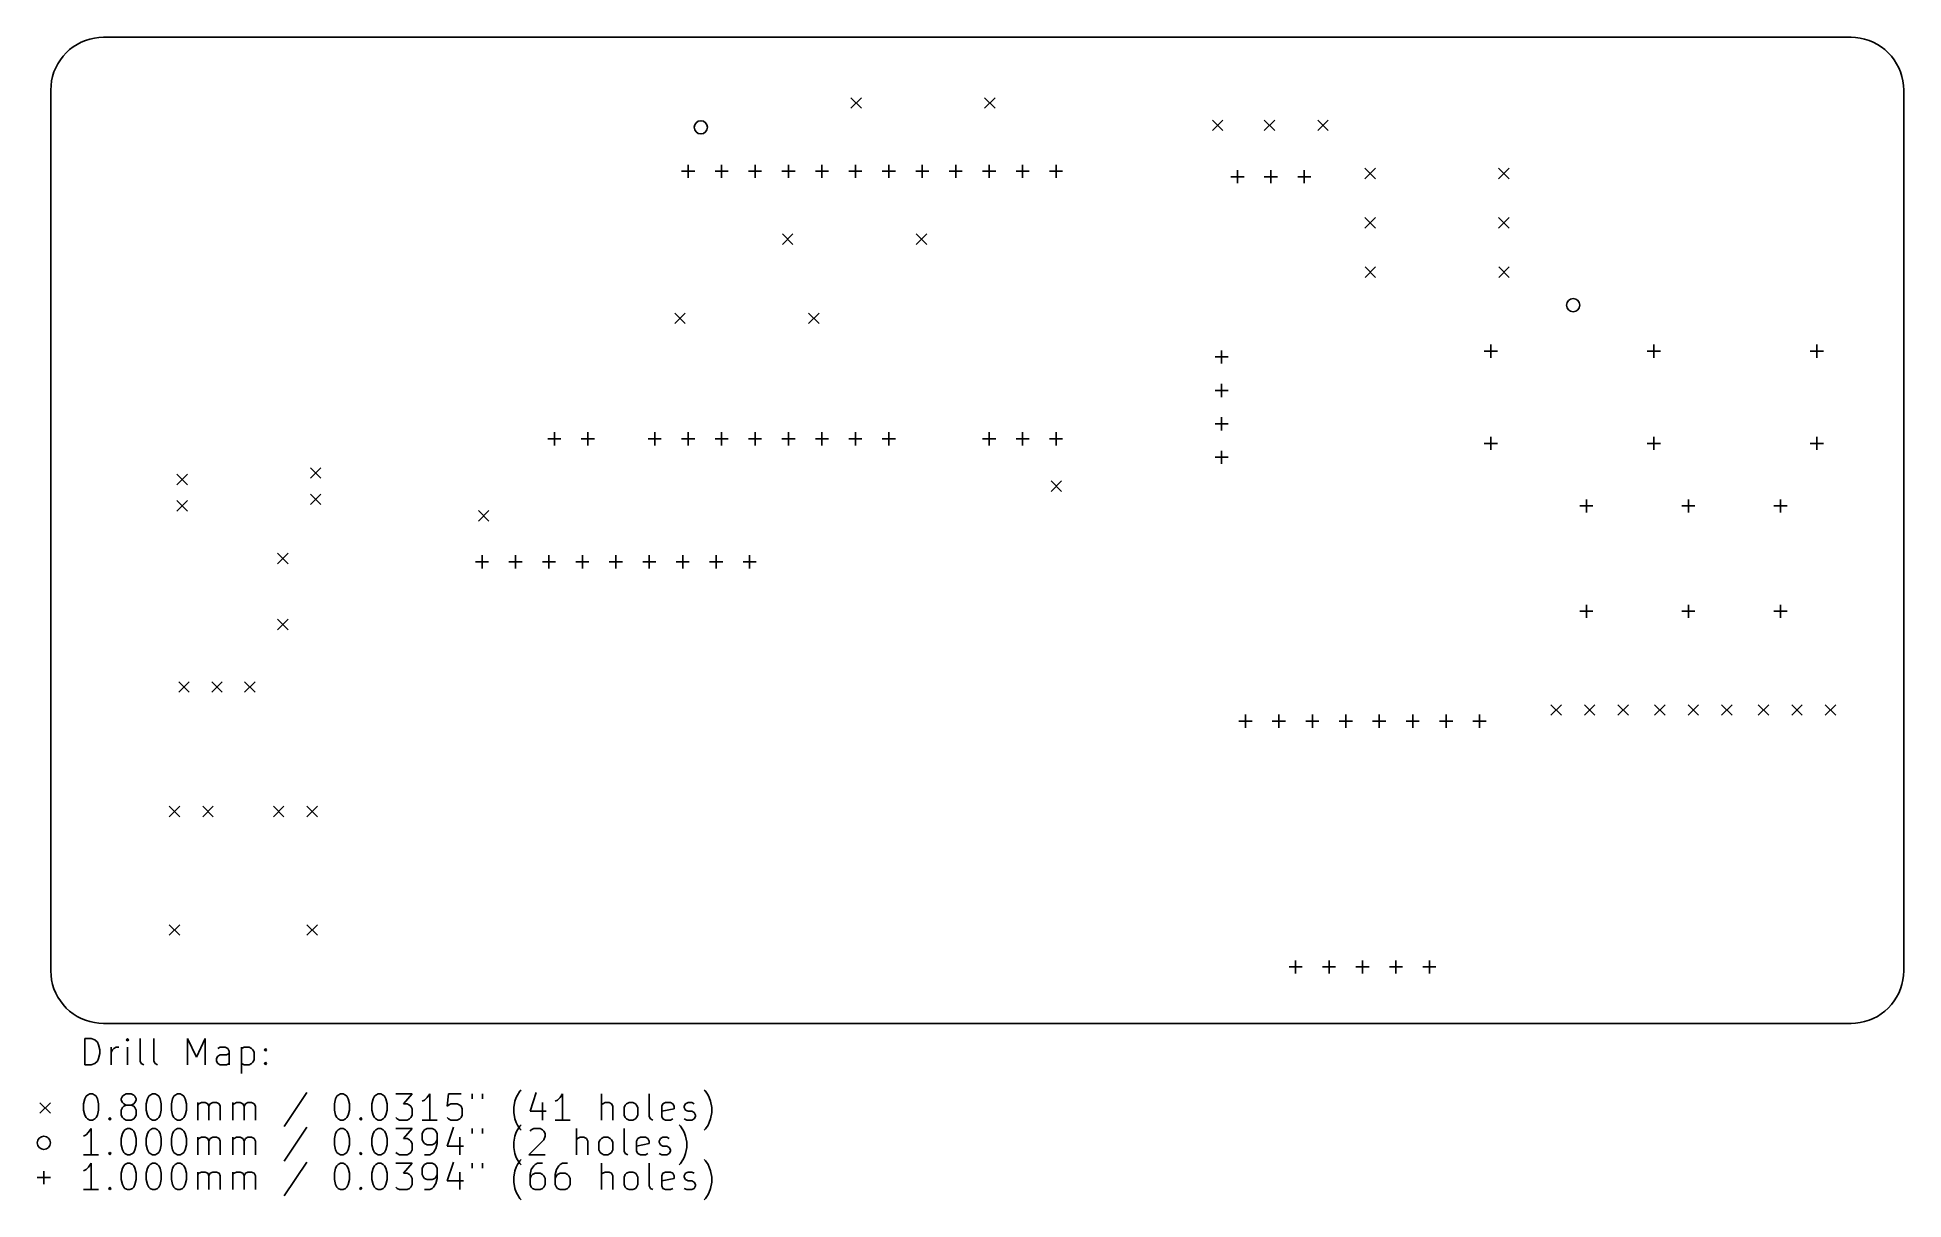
# Model space of a CAD drawing. Header units: millimetres. Extents: x -6 to 136, y -18 to 70.
import ezdxf

# ---------------------------------------------------------------- set-up
doc = ezdxf.new("R2010")
doc.units = ezdxf.units.MM
doc.layers.add('BLACK', color=250, linetype='CONTINUOUS')

msp = doc.modelspace()

# ---------------------------------------------------------------- linework, layer by layer
at = {"layer": 'BLACK', "linetype": 'CONTINUOUS'}
for p, q in [((-3.190305, 69.448383), (-2.91346, 69.660818)), ((-2.91346, 69.660818), (-2.619153, 69.848316)), ((-2.619153, 69.848316), (-2.309625, 70.00945)), ((-2.309625, 70.00945), (-1.987231, 70.142994)), ((-1.987231, 70.142994), (-1.654424, 70.247931)), ((-1.654424, 70.247931), (-1.313738, 70.323463)), ((-1.313738, 70.323463), (-0.967765, 70.369014)), ((-0.967765, 70.369014), (-0.619139, 70.384239)), ((-0.619139, 70.384239), (-0.619139, 70.384186)), ((-0.619139, 70.384186), (132.1, 70.384186)), ((132.1, 70.384186), (132.100014, 70.384186)), ((132.100014, 70.384186), (132.448636, 70.368964)), ((132.448636, 70.368964), (132.794604, 70.323415)), ((132.794604, 70.323415), (133.135286, 70.247886)), ((133.135286, 70.247886), (133.468089, 70.142953)), ((133.468089, 70.142953), (133.79048, 70.009413)), ((133.79048, 70.009413), (134.100005, 69.848282)), ((134.100005, 69.848282), (134.394309, 69.660789)), ((134.394309, 69.660789), (134.671152, 69.448358)), ((-4.37792, 67.752257), (-4.244383, 68.074654)), ((-4.244383, 68.074654), (-4.083255, 68.384186)), ((-4.083255, 68.384186), (-3.895762, 68.678496)), ((-3.895762, 68.678496), (-3.683333, 68.955346)), ((-3.683333, 68.955346), (-3.447582, 69.212627)), ((-3.447582, 69.212627), (-3.190305, 69.448383)), ((134.671152, 69.448358), (134.928427, 69.212607)), ((134.928427, 69.212607), (135.164176, 68.955331)), ((135.164176, 68.955331), (135.376605, 68.678486)), ((135.376605, 68.678486), (135.564096, 68.384181)), ((135.564096, 68.384181), (135.725224, 68.074654)), ((135.725224, 68.074654), (135.858762, 67.752263)), ((-4.619139, 66.384186), (-4.603921, 66.732788)), ((-4.603921, 66.732788), (-4.558376, 67.078761)), ((-4.558376, 67.078761), (-4.482851, 67.419449)), ((-4.482851, 67.419449), (-4.37792, 67.752257)), ((135.858762, 67.752263), (135.963693, 67.419459)), ((135.963693, 67.419459), (136.03922, 67.078776)), ((136.03922, 67.078776), (136.084766, 66.732808)), ((136.084766, 66.732808), (136.099986, 66.384186)), ((-4.619139, -0.5), (-4.619139, 66.384186)), ((56.14, 65.8), (56.94, 65)), ((56.94, 65.8), (56.14, 65)), ((66.3, 65.8), (67.1, 65)), ((67.1, 65.8), (66.3, 65)), ((136.099986, 66.384186), (136.1, 66.384186)), ((136.1, 66.384186), (136.1, -0.5)), ((83.6, 64.1), (84.4, 63.3)), ((84.4, 64.1), (83.6, 63.3)), ((87.5375, 64.1), (88.3375, 63.3)), ((88.3375, 64.1), (87.5375, 63.3)), ((91.6, 64.1), (92.4, 63.3)), ((92.4, 64.1), (91.6, 63.3)), ((43.285, 60.21), (44.285, 60.21)), ((43.785, 60.71), (43.785, 59.71)), ((45.825, 60.21), (46.825, 60.21)), ((46.325, 60.71), (46.325, 59.71)), ((48.365, 60.21), (49.365, 60.21)), ((48.865, 60.71), (48.865, 59.71)), ((50.905, 60.21), (51.905, 60.21)), ((51.405, 60.71), (51.405, 59.71)), ((53.445, 60.21), (54.445, 60.21)), ((53.945, 60.71), (53.945, 59.71)), ((55.985, 60.21), (56.985, 60.21)), ((56.485, 60.71), (56.485, 59.71)), ((58.525, 60.21), (59.525, 60.21)), ((59.025, 60.71), (59.025, 59.71)), ((61.065, 60.21), (62.065, 60.21)), ((61.565, 60.71), (61.565, 59.71)), ((63.605, 60.21), (64.605, 60.21)), ((64.105, 60.71), (64.105, 59.71)), ((66.145, 60.21), (67.145, 60.21)), ((66.645, 60.71), (66.645, 59.71)), ((68.685, 60.21), (69.685, 60.21)), ((69.185, 60.71), (69.185, 59.71)), ((71.225, 60.21), (72.225, 60.21)), ((71.725, 60.71), (71.725, 59.71)), ((85, 59.8), (86, 59.8)), ((85.5, 60.3), (85.5, 59.3)), ((87.54, 59.8), (88.54, 59.8)), ((88.04, 60.3), (88.04, 59.3)), ((90.08, 59.8), (91.08, 59.8)), ((90.58, 60.3), (90.58, 59.3)), ((95.18, 60.45), (95.98, 59.65)), ((95.98, 60.45), (95.18, 59.65)), ((105.34, 60.45), (106.14, 59.65)), ((106.14, 60.45), (105.34, 59.65)), ((95.18, 56.7), (95.98, 55.9)), ((95.98, 56.7), (95.18, 55.9)), ((105.34, 56.7), (106.14, 55.9)), ((106.14, 56.7), (105.34, 55.9)), ((50.94, 55.45), (51.74, 54.65)), ((51.74, 55.45), (50.94, 54.65)), ((61.1, 55.45), (61.9, 54.65)), ((61.9, 55.45), (61.1, 54.65)), ((95.19, 52.95), (95.99, 52.15)), ((95.99, 52.95), (95.19, 52.15)), ((105.35, 52.95), (106.15, 52.15)), ((106.15, 52.95), (105.35, 52.15)), ((42.77, 49.45), (43.57, 48.65)), ((43.57, 49.45), (42.77, 48.65)), ((52.93, 49.45), (53.73, 48.65)), ((53.73, 49.45), (52.93, 48.65)), ((104.75, 47.05), (104.75, 46.05)), ((117.125, 47.05), (117.125, 46.05)), ((129.5, 47.05), (129.5, 46.05)), ((83.8, 46.11), (84.8, 46.11)), ((84.3, 46.61), (84.3, 45.61)), ((104.25, 46.55), (105.25, 46.55)), ((116.625, 46.55), (117.625, 46.55)), ((129, 46.55), (130, 46.55)), ((84.3, 44.07), (84.3, 43.07)), ((83.8, 43.57), (84.8, 43.57)), ((84.3, 41.53), (84.3, 40.53)), ((33.125, 39.89), (34.125, 39.89)), ((33.625, 40.39), (33.625, 39.39)), ((35.665, 39.89), (36.665, 39.89)), ((36.165, 40.39), (36.165, 39.39)), ((40.745, 39.89), (41.745, 39.89)), ((41.245, 40.39), (41.245, 39.39)), ((43.285, 39.89), (44.285, 39.89)), ((43.785, 40.39), (43.785, 39.39)), ((45.825, 39.89), (46.825, 39.89)), ((46.325, 40.39), (46.325, 39.39)), ((48.365, 39.89), (49.365, 39.89)), ((48.865, 40.39), (48.865, 39.39)), ((50.905, 39.89), (51.905, 39.89)), ((51.405, 40.39), (51.405, 39.39)), ((53.445, 39.89), (54.445, 39.89)), ((53.945, 40.39), (53.945, 39.39)), ((55.985, 39.89), (56.985, 39.89)), ((56.485, 40.39), (56.485, 39.39)), ((58.525, 39.89), (59.525, 39.89)), ((59.025, 40.39), (59.025, 39.39)), ((66.145, 39.89), (67.145, 39.89)), ((66.645, 40.39), (66.645, 39.39)), ((68.685, 39.89), (69.685, 39.89)), ((69.185, 40.39), (69.185, 39.39)), ((71.225, 39.89), (72.225, 39.89)), ((71.725, 40.39), (71.725, 39.39)), ((83.8, 41.03), (84.8, 41.03)), ((104.75, 40.05), (104.75, 39.05)), ((117.125, 40.05), (117.125, 39.05)), ((129.5, 40.05), (129.5, 39.05)), ((83.8, 38.49), (84.8, 38.49)), ((84.3, 38.99), (84.3, 37.99)), ((104.25, 39.55), (105.25, 39.55)), ((116.625, 39.55), (117.625, 39.55)), ((129, 39.55), (130, 39.55)), ((4.95, 37.2), (5.75, 36.4)), ((5.75, 37.2), (4.95, 36.4)), ((15.1, 37.7), (15.9, 36.9)), ((15.9, 37.7), (15.1, 36.9)), ((15.1, 35.7), (15.9, 34.9)), ((15.9, 35.7), (15.1, 34.9)), ((71.35, 36.7), (72.15, 35.9)), ((72.15, 36.7), (71.35, 35.9)), ((4.95, 35.2), (5.75, 34.4)), ((5.75, 35.2), (4.95, 34.4)), ((27.85, 34.45), (28.65, 33.65)), ((28.65, 34.45), (27.85, 33.65)), ((111.5, 34.8), (112.5, 34.8)), ((112, 35.3), (112, 34.3)), ((119.25, 34.8), (120.25, 34.8)), ((119.75, 35.3), (119.75, 34.3)), ((126.25, 34.8), (127.25, 34.8)), ((126.75, 35.3), (126.75, 34.3)), ((12.6, 31.2), (13.4, 30.4)), ((13.4, 31.2), (12.6, 30.4)), ((27.63, 30.55), (28.63, 30.55)), ((28.13, 31.05), (28.13, 30.05)), ((30.17, 30.55), (31.17, 30.55)), ((30.67, 31.05), (30.67, 30.05)), ((32.71, 30.55), (33.71, 30.55)), ((33.21, 31.05), (33.21, 30.05)), ((35.25, 30.55), (36.25, 30.55)), ((35.75, 31.05), (35.75, 30.05)), ((37.79, 30.55), (38.79, 30.55)), ((38.29, 31.05), (38.29, 30.05)), ((40.33, 30.55), (41.33, 30.55)), ((40.83, 31.05), (40.83, 30.05)), ((42.87, 30.55), (43.87, 30.55)), ((43.37, 31.05), (43.37, 30.05)), ((45.41, 30.55), (46.41, 30.55)), ((45.91, 31.05), (45.91, 30.05)), ((47.95, 30.55), (48.95, 30.55)), ((48.45, 31.05), (48.45, 30.05)), ((112, 27.3), (112, 26.3)), ((119.75, 27.3), (119.75, 26.3)), ((126.75, 27.3), (126.75, 26.3)), ((12.6, 26.2), (13.4, 25.4)), ((13.4, 26.2), (12.6, 25.4)), ((111.5, 26.8), (112.5, 26.8)), ((119.25, 26.8), (120.25, 26.8)), ((126.25, 26.8), (127.25, 26.8)), ((5.1, 21.45), (5.9, 20.65)), ((5.9, 21.45), (5.1, 20.65)), ((7.6, 21.45), (8.4, 20.65)), ((8.4, 21.45), (7.6, 20.65)), ((10.1, 21.45), (10.9, 20.65)), ((10.9, 21.45), (10.1, 20.65)), ((85.61, 18.45), (86.61, 18.45)), ((86.11, 18.95), (86.11, 17.95)), ((88.15, 18.45), (89.15, 18.45)), ((88.65, 18.95), (88.65, 17.95)), ((90.69, 18.45), (91.69, 18.45)), ((91.19, 18.95), (91.19, 17.95)), ((93.23, 18.45), (94.23, 18.45)), ((93.73, 18.95), (93.73, 17.95)), ((95.77, 18.45), (96.77, 18.45)), ((96.27, 18.95), (96.27, 17.95)), ((98.31, 18.45), (99.31, 18.45)), ((98.81, 18.95), (98.81, 17.95)), ((100.85, 18.45), (101.85, 18.45)), ((101.35, 18.95), (101.35, 17.95)), ((103.39, 18.45), (104.39, 18.45)), ((103.89, 18.95), (103.89, 17.95)), ((109.31, 19.7), (110.11, 18.9)), ((110.11, 19.7), (109.31, 18.9)), ((111.85, 19.7), (112.65, 18.9)), ((112.65, 19.7), (111.85, 18.9)), ((114.39, 19.7), (115.19, 18.9)), ((115.19, 19.7), (114.39, 18.9)), ((117.185, 19.7), (117.985, 18.9)), ((117.985, 19.7), (117.185, 18.9)), ((119.725, 19.7), (120.525, 18.9)), ((120.525, 19.7), (119.725, 18.9)), ((122.265, 19.7), (123.065, 18.9)), ((123.065, 19.7), (122.265, 18.9)), ((125.06, 19.7), (125.86, 18.9)), ((125.86, 19.7), (125.06, 18.9)), ((127.6, 19.7), (128.4, 18.9)), ((128.4, 19.7), (127.6, 18.9)), ((130.14, 19.7), (130.94, 18.9)), ((130.94, 19.7), (130.14, 18.9)), ((4.376, 12), (5.176, 11.2)), ((5.176, 12), (4.376, 11.2)), ((6.916, 12), (7.716, 11.2)), ((7.716, 12), (6.916, 11.2)), ((12.284, 12), (13.084, 11.2)), ((13.084, 12), (12.284, 11.2)), ((14.824, 12), (15.624, 11.2)), ((15.624, 12), (14.824, 11.2)), ((4.376, 3), (5.176, 2.2)), ((5.176, 3), (4.376, 2.2)), ((14.824, 3), (15.624, 2.2)), ((15.624, 3), (14.824, 2.2)), ((89.92, 0.29), (89.92, -0.71)), ((92.46, 0.29), (92.46, -0.71)), ((95, 0.29), (95, -0.71)), ((97.54, 0.29), (97.54, -0.71)), ((100.08, 0.29), (100.08, -0.71)), ((-4.6191, -0.5), (-4.619139, -0.5)), ((-4.603879, -0.848623), (-4.6191, -0.5)), ((-4.558331, -1.194593), (-4.603879, -0.848623)), ((-4.482803, -1.535276), (-4.558331, -1.194593)), ((89.42, -0.21), (90.42, -0.21)), ((91.96, -0.21), (92.96, -0.21)), ((94.5, -0.21), (95.5, -0.21)), ((97.04, -0.21), (98.04, -0.21)), ((99.58, -0.21), (100.58, -0.21)), ((136.039231, -1.194593), (135.963703, -1.535276)), ((136.084779, -0.848623), (136.039231, -1.194593)), ((136.1, -0.5), (136.084779, -0.848623)), ((-4.37787, -1.868081), (-4.482803, -1.535276)), ((-4.244331, -2.190473), (-4.37787, -1.868081)), ((-4.083202, -2.5), (-4.244331, -2.190473)), ((-3.895708, -2.794306), (-4.083202, -2.5)), ((-3.683278, -3.07115), (-3.895708, -2.794306)), ((135.376608, -2.794306), (135.164178, -3.07115)), ((135.564102, -2.5), (135.376608, -2.794306)), ((135.725231, -2.190473), (135.564102, -2.5)), ((135.85877, -1.868081), (135.725231, -2.190473)), ((135.963703, -1.535276), (135.85877, -1.868081)), ((-3.447527, -3.328427), (-3.683278, -3.07115)), ((-3.19025, -3.564178), (-3.447527, -3.328427)), ((-2.913406, -3.776608), (-3.19025, -3.564178)), ((-2.6191, -3.964102), (-2.913406, -3.776608)), ((-2.309573, -4.125231), (-2.6191, -3.964102)), ((-1.987181, -4.25877), (-2.309573, -4.125231)), ((133.790473, -4.125231), (133.468081, -4.25877)), ((134.1, -3.964102), (133.790473, -4.125231)), ((134.394306, -3.776608), (134.1, -3.964102)), ((134.67115, -3.564178), (134.394306, -3.776608)), ((134.928427, -3.328427), (134.67115, -3.564178)), ((135.164178, -3.07115), (134.928427, -3.328427)), ((-2.036371, -7.639838), (-2.036371, -5.639838)), ((-2.036371, -5.639838), (-1.560181, -5.639838)), ((-1.654376, -4.363703), (-1.987181, -4.25877)), ((-1.313693, -4.439231), (-1.654376, -4.363703)), ((-1.560181, -5.639838), (-1.274466, -5.735076)), ((-0.967723, -4.484779), (-1.313693, -4.439231)), ((-0.619139, -4.5), (-0.967723, -4.484779)), ((132.1, -4.5), (-0.619139, -4.5)), ((1.201724, -5.639838), (1.106486, -5.735076)), ((1.296962, -5.735076), (1.201724, -5.639838)), ((1.201724, -5.639838), (1.201724, -5.830314)), ((2.154105, -7.354123), (2.154105, -5.639838)), ((3.201724, -7.354123), (3.201724, -5.639838)), ((5.773153, -7.639838), (5.773153, -5.639838)), ((5.773153, -5.639838), (6.43982, -7.068409)), ((6.43982, -7.068409), (7.106486, -5.639838)), ((7.106486, -5.639838), (7.106486, -7.639838)), ((132.448623, -4.484779), (132.1, -4.5)), ((132.794593, -4.439231), (132.448623, -4.484779)), ((133.135276, -4.363703), (132.794593, -4.439231)), ((133.468081, -4.25877), (133.135276, -4.363703)), ((-1.274466, -5.735076), (-1.08399, -5.925552)), ((-1.08399, -5.925552), (-0.988752, -6.116028)), ((-0.988752, -6.116028), (-0.893514, -6.49698)), ((-0.893514, -6.782695), (-0.988752, -7.163647)), ((-0.893514, -6.49698), (-0.893514, -6.782695)), ((-0.036371, -7.639838), (-0.036371, -6.306504)), ((-0.036371, -6.687457), (0.058867, -6.49698)), ((0.058867, -6.49698), (0.154105, -6.401742)), ((0.154105, -6.401742), (0.344581, -6.306504)), ((0.344581, -6.306504), (0.535058, -6.306504)), ((1.106486, -5.735076), (1.201724, -5.830314)), ((1.201724, -5.830314), (1.296962, -5.735076)), ((1.201724, -7.639838), (1.201724, -6.306504)), ((7.963629, -7.163647), (8.058867, -6.973171)), ((8.249343, -6.306504), (8.058867, -6.401742)), ((8.058867, -6.973171), (8.249343, -6.877933)), ((8.630296, -6.306504), (8.249343, -6.306504)), ((8.249343, -6.877933), (8.725534, -6.877933)), ((8.820772, -6.401742), (8.630296, -6.306504)), ((8.725534, -6.877933), (8.91601, -6.782695)), ((8.91601, -6.592219), (8.820772, -6.401742)), ((8.91601, -7.639838), (8.91601, -6.592219)), ((9.868391, -6.306504), (9.868391, -8.306504)), ((9.868391, -6.401742), (10.058867, -6.306504)), ((10.058867, -6.306504), (10.43982, -6.306504)), ((10.43982, -6.306504), (10.630296, -6.401742)), ((10.630296, -6.401742), (10.725534, -6.49698)), ((10.725534, -6.49698), (10.820772, -6.687457)), ((10.820772, -6.687457), (10.820772, -7.258885)), ((11.582677, -6.49698), (11.677915, -6.401742)), ((11.677915, -6.592219), (11.582677, -6.49698)), ((11.677915, -6.401742), (11.773153, -6.49698)), ((11.677915, -6.401742), (11.677915, -6.592219)), ((11.773153, -6.49698), (11.677915, -6.592219)), ((-1.560181, -7.639838), (-2.036371, -7.639838)), ((-1.274466, -7.5446), (-1.560181, -7.639838)), ((-1.08399, -7.354123), (-1.274466, -7.5446)), ((-0.988752, -7.163647), (-1.08399, -7.354123)), ((2.249343, -7.5446), (2.154105, -7.354123)), ((2.439819, -7.639838), (2.249343, -7.5446)), ((3.296962, -7.5446), (3.201724, -7.354123)), ((3.487438, -7.639838), (3.296962, -7.5446)), ((7.963629, -7.354123), (7.963629, -7.163647)), ((8.058867, -7.5446), (7.963629, -7.354123)), ((8.249343, -7.639838), (8.058867, -7.5446)), ((8.725534, -7.639838), (8.249343, -7.639838)), ((8.91601, -7.5446), (8.725534, -7.639838)), ((10.058867, -7.639838), (9.868391, -7.5446)), ((10.43982, -7.639838), (10.058867, -7.639838)), ((10.630296, -7.5446), (10.43982, -7.639838)), ((10.725534, -7.449361), (10.630296, -7.5446)), ((10.820772, -7.258885), (10.725534, -7.449361)), ((11.582677, -7.5446), (11.677915, -7.449361)), ((11.677915, -7.639838), (11.582677, -7.5446)), ((11.677915, -7.449361), (11.773153, -7.5446)), ((11.677915, -7.449361), (11.677915, -7.639838)), ((11.773153, -7.5446), (11.677915, -7.639838)), ((-1.845895, -9.935076), (-1.655419, -9.839838)), ((-1.655419, -9.839838), (-1.464942, -9.839838)), ((-1.464942, -9.839838), (-1.274466, -9.935076)), ((0.91601, -9.935076), (1.106486, -9.839838)), ((1.106486, -9.839838), (1.487439, -9.839838)), ((1.487439, -9.839838), (1.677915, -9.935076)), ((2.91601, -9.935076), (3.106486, -9.839838)), ((3.106486, -9.839838), (3.296963, -9.839838)), ((3.296963, -9.839838), (3.487439, -9.935076)), ((4.820772, -9.935076), (5.011248, -9.839838)), ((5.011248, -9.839838), (5.201725, -9.839838)), ((5.201725, -9.839838), (5.392201, -9.935076)), ((14.820773, -9.7446), (13.106488, -12.316028)), ((17.201726, -9.935076), (17.392202, -9.839838)), ((17.392202, -9.839838), (17.582679, -9.839838)), ((17.582679, -9.839838), (17.773155, -9.935076)), ((20.058869, -9.935076), (20.249345, -9.839838)), ((20.249345, -9.839838), (20.439822, -9.839838)), ((20.439822, -9.839838), (20.630298, -9.935076)), ((21.582679, -9.839838), (22.820774, -9.839838)), ((22.820774, -9.839838), (22.154107, -10.601742)), ((24.154107, -9.839838), (23.963631, -10.125552)), ((24.154107, -11.839838), (24.154107, -9.839838)), ((25.582679, -9.839838), (25.487441, -10.792219)), ((26.53506, -9.839838), (25.582679, -9.839838)), ((27.392203, -9.839838), (27.392203, -10.22079)), ((28.154108, -9.839838), (28.154108, -10.22079)), ((30.820775, -9.935076), (31.011251, -9.649361)), ((31.011251, -9.649361), (31.10649, -9.554123)), ((32.249346, -9.7446), (31.773156, -11.173171)), ((34.249346, -9.839838), (34.05887, -10.125552)), ((34.249346, -11.839838), (34.249346, -9.839838)), ((37.201728, -11.839838), (37.201728, -9.839838)), ((40.820776, -11.554123), (40.820776, -9.839838)), ((45.106491, -9.649361), (45.011253, -9.554123)), ((45.296967, -9.935076), (45.106491, -9.649361)), ((-5.444139, -10.525), (-4.644139, -11.325)), ((-4.644139, -10.525), (-5.444139, -11.325)), ((-2.131609, -10.601742), (-2.036371, -10.22079)), ((-2.131609, -11.077933), (-2.131609, -10.601742)), ((-2.036371, -11.458885), (-2.131609, -11.077933)), ((-2.036371, -10.22079), (-1.941133, -10.030314)), ((-1.941133, -10.030314), (-1.845895, -9.935076)), ((-1.274466, -9.935076), (-1.179228, -10.030314)), ((-1.179228, -10.030314), (-1.08399, -10.22079)), ((-1.08399, -10.22079), (-0.988752, -10.601742)), ((-0.988752, -11.077933), (-1.08399, -11.458885)), ((-0.988752, -10.601742), (-0.988752, -11.077933)), ((0.725534, -10.22079), (0.820772, -10.030314)), ((0.725534, -10.316028), (0.725534, -10.22079)), ((0.820772, -10.506504), (0.725534, -10.316028)), ((0.820772, -10.887457), (0.725534, -11.077933)), ((0.725534, -11.077933), (0.725534, -11.458885)), ((0.820772, -10.030314), (0.91601, -9.935076)), ((0.91601, -10.601742), (0.820772, -10.506504)), ((0.91601, -10.792219), (0.820772, -10.887457)), ((1.106486, -10.69698), (0.91601, -10.601742)), ((1.106486, -10.69698), (0.91601, -10.792219)), ((1.487439, -10.69698), (1.106486, -10.69698)), ((1.677915, -10.601742), (1.487439, -10.69698)), ((1.677915, -10.792219), (1.487439, -10.69698)), ((1.677915, -9.935076), (1.773153, -10.030314)), ((1.773153, -10.506504), (1.677915, -10.601742)), ((1.773153, -10.887457), (1.677915, -10.792219)), ((1.773153, -10.030314), (1.868391, -10.22079)), ((1.868391, -10.316028), (1.773153, -10.506504)), ((1.868391, -11.077933), (1.773153, -10.887457)), ((1.868391, -10.22079), (1.868391, -10.316028)), ((1.868391, -11.458885), (1.868391, -11.077933)), ((2.630296, -10.601742), (2.725534, -10.22079)), ((2.630296, -11.077933), (2.630296, -10.601742)), ((2.725534, -11.458885), (2.630296, -11.077933)), ((2.725534, -10.22079), (2.820772, -10.030314)), ((2.820772, -10.030314), (2.91601, -9.935076)), ((3.487439, -9.935076), (3.582677, -10.030314)), ((3.582677, -10.030314), (3.677915, -10.22079)), ((3.677915, -10.22079), (3.773153, -10.601742)), ((3.773153, -11.077933), (3.677915, -11.458885)), ((3.773153, -10.601742), (3.773153, -11.077933)), ((4.535058, -10.601742), (4.630296, -10.22079)), ((4.535058, -11.077933), (4.535058, -10.601742)), ((4.630296, -11.458885), (4.535058, -11.077933)), ((4.630296, -10.22079), (4.725534, -10.030314)), ((4.725534, -10.030314), (4.820772, -9.935076)), ((5.392201, -9.935076), (5.487439, -10.030314)), ((5.487439, -10.030314), (5.582677, -10.22079)), ((5.582677, -10.22079), (5.677915, -10.601742)), ((5.677915, -11.077933), (5.582677, -11.458885)), ((5.677915, -10.601742), (5.677915, -11.077933)), ((6.535058, -11.839838), (6.535058, -10.506504)), ((6.535058, -10.69698), (6.630296, -10.601742)), ((6.630296, -10.601742), (6.820772, -10.506504)), ((6.820772, -10.506504), (7.106487, -10.506504)), ((7.106487, -10.506504), (7.296963, -10.601742)), ((7.296963, -10.601742), (7.392201, -10.792219)), ((7.392201, -10.792219), (7.487439, -10.601742)), ((7.392201, -10.792219), (7.392201, -11.839838)), ((7.487439, -10.601742), (7.677915, -10.506504)), ((7.677915, -10.506504), (7.963629, -10.506504)), ((7.963629, -10.506504), (8.154106, -10.601742)), ((8.154106, -10.601742), (8.249344, -10.792219)), ((8.249344, -10.792219), (8.249344, -11.839838)), ((9.201725, -11.839838), (9.201725, -10.506504)), ((9.201725, -10.69698), (9.296963, -10.601742)), ((9.296963, -10.601742), (9.487439, -10.506504)), ((9.487439, -10.506504), (9.773154, -10.506504)), ((9.773154, -10.506504), (9.96363, -10.601742)), ((9.96363, -10.601742), (10.058868, -10.792219)), ((10.058868, -10.792219), (10.154106, -10.601742)), ((10.058868, -10.792219), (10.058868, -11.839838)), ((10.154106, -10.601742), (10.344582, -10.506504)), ((10.344582, -10.506504), (10.630296, -10.506504)), ((10.630296, -10.506504), (10.820773, -10.601742)), ((10.820773, -10.601742), (10.916011, -10.792219)), ((10.916011, -10.792219), (10.916011, -11.839838)), ((16.916012, -10.601742), (17.01125, -10.22079)), ((16.916012, -11.077933), (16.916012, -10.601742)), ((17.01125, -11.458885), (16.916012, -11.077933)), ((17.01125, -10.22079), (17.106488, -10.030314)), ((17.106488, -10.030314), (17.201726, -9.935076)), ((17.773155, -9.935076), (17.868393, -10.030314)), ((17.868393, -10.030314), (17.963631, -10.22079)), ((17.963631, -10.22079), (18.058869, -10.601742)), ((18.058869, -11.077933), (17.963631, -11.458885)), ((18.058869, -10.601742), (18.058869, -11.077933)), ((19.773155, -10.601742), (19.868393, -10.22079)), ((19.773155, -11.077933), (19.773155, -10.601742)), ((19.868393, -11.458885), (19.773155, -11.077933)), ((19.868393, -10.22079), (19.963631, -10.030314)), ((19.963631, -10.030314), (20.058869, -9.935076)), ((20.630298, -9.935076), (20.725536, -10.030314)), ((20.725536, -10.030314), (20.820774, -10.22079)), ((20.820774, -10.22079), (20.916012, -10.601742)), ((20.916012, -11.077933), (20.820774, -11.458885)), ((20.916012, -10.601742), (20.916012, -11.077933)), ((22.154107, -10.601742), (22.439822, -10.601742)), ((22.439822, -10.601742), (22.630298, -10.69698)), ((22.630298, -10.69698), (22.725536, -10.792219)), ((22.725536, -10.792219), (22.820774, -10.982695)), ((22.820774, -10.982695), (22.820774, -11.458885)), ((23.773155, -10.316028), (23.582679, -10.411266)), ((23.963631, -10.125552), (23.773155, -10.316028)), ((25.487441, -10.792219), (25.582679, -10.69698)), ((25.582679, -10.69698), (25.773155, -10.601742)), ((25.773155, -10.601742), (26.249346, -10.601742)), ((26.249346, -10.601742), (26.439822, -10.69698)), ((26.439822, -10.69698), (26.53506, -10.792219)), ((26.53506, -10.792219), (26.630298, -10.982695)), ((26.630298, -10.982695), (26.630298, -11.458885)), ((30.535061, -10.887457), (30.630299, -10.411266)), ((30.535061, -11.268409), (30.535061, -10.887457)), ((30.630299, -11.7446), (30.535061, -11.268409)), ((30.630299, -10.411266), (30.725537, -10.125552)), ((30.725537, -10.125552), (30.820775, -9.935076)), ((31.773156, -11.173171), (33.011251, -11.173171)), ((32.725537, -10.506504), (32.725537, -11.839838)), ((33.868394, -10.316028), (33.677918, -10.411266)), ((34.05887, -10.125552), (33.868394, -10.316028)), ((37.296966, -10.601742), (37.201728, -10.69698)), ((37.487442, -10.506504), (37.296966, -10.601742)), ((37.773157, -10.506504), (37.487442, -10.506504)), ((37.963633, -10.601742), (37.773157, -10.506504)), ((38.058871, -10.792219), (37.963633, -10.601742)), ((38.058871, -11.839838), (38.058871, -10.792219)), ((38.916014, -10.887457), (39.011252, -10.69698)), ((38.916014, -11.458885), (38.916014, -10.887457)), ((39.011252, -10.69698), (39.10649, -10.601742)), ((39.10649, -10.601742), (39.296966, -10.506504)), ((39.296966, -10.506504), (39.582681, -10.506504)), ((39.582681, -10.506504), (39.773157, -10.601742)), ((39.773157, -10.601742), (39.868395, -10.69698)), ((39.868395, -10.69698), (39.963633, -10.887457)), ((39.963633, -10.887457), (39.963633, -11.458885)), ((41.773157, -10.792219), (41.868395, -10.601742)), ((41.773157, -11.554123), (41.773157, -10.792219)), ((42.725538, -10.982695), (41.773157, -11.173171)), ((41.868395, -10.601742), (42.058871, -10.506504)), ((42.058871, -10.506504), (42.439824, -10.506504)), ((42.439824, -10.506504), (42.6303, -10.601742)), ((42.6303, -10.601742), (42.725538, -10.792219)), ((42.725538, -10.792219), (42.725538, -10.982695)), ((43.487443, -10.792219), (43.582681, -10.601742)), ((43.487443, -10.887457), (43.487443, -10.792219)), ((43.582681, -11.077933), (43.487443, -10.887457)), ((43.582681, -10.601742), (43.773157, -10.506504)), ((43.773157, -11.173171), (43.582681, -11.077933)), ((43.773157, -10.506504), (44.058871, -10.506504)), ((44.058871, -11.173171), (43.773157, -11.173171)), ((44.058871, -10.506504), (44.249348, -10.601742)), ((44.249348, -11.268409), (44.058871, -11.173171)), ((44.344586, -11.458885), (44.249348, -11.268409)), ((45.392205, -10.125552), (45.296967, -9.935076)), ((45.487443, -10.411266), (45.392205, -10.125552)), ((45.582681, -10.887457), (45.487443, -10.411266)), ((45.487443, -11.7446), (45.582681, -11.268409)), ((45.582681, -11.268409), (45.582681, -10.887457)), ((-1.941133, -11.649361), (-2.036371, -11.458885)), ((-1.845895, -11.7446), (-1.941133, -11.649361)), ((-1.655419, -11.839838), (-1.845895, -11.7446)), ((-1.560181, -12.479838), (-1.750657, -12.765552)), ((-1.464942, -11.839838), (-1.655419, -11.839838)), ((-1.560181, -14.479838), (-1.560181, -12.479838)), ((-1.274466, -11.7446), (-1.464942, -11.839838)), ((-1.179228, -11.649361), (-1.274466, -11.7446)), ((-1.08399, -11.458885), (-1.179228, -11.649361)), ((-0.226847, -11.7446), (-0.131609, -11.649361)), ((-0.131609, -11.839838), (-0.226847, -11.7446)), ((-0.131609, -11.649361), (-0.036371, -11.7446)), ((-0.131609, -11.649361), (-0.131609, -11.839838)), ((-0.036371, -11.7446), (-0.131609, -11.839838)), ((0.725534, -11.458885), (0.820772, -11.649361)), ((0.820772, -11.649361), (0.91601, -11.7446)), ((0.820772, -12.86079), (0.91601, -12.670314)), ((0.91601, -11.7446), (1.106486, -11.839838)), ((0.91601, -12.670314), (1.011248, -12.575076)), ((1.011248, -12.575076), (1.201724, -12.479838)), ((1.106486, -11.839838), (1.487439, -11.839838)), ((1.201724, -12.479838), (1.392201, -12.479838)), ((1.392201, -12.479838), (1.582677, -12.575076)), ((1.487439, -11.839838), (1.677915, -11.7446)), ((1.582677, -12.575076), (1.677915, -12.670314)), ((1.677915, -11.7446), (1.773153, -11.649361)), ((1.677915, -12.670314), (1.773153, -12.86079)), ((1.773153, -11.649361), (1.868391, -11.458885)), ((2.820772, -11.649361), (2.725534, -11.458885)), ((2.725534, -12.86079), (2.820772, -12.670314)), ((2.91601, -11.7446), (2.820772, -11.649361)), ((2.820772, -12.670314), (2.91601, -12.575076)), ((3.106486, -11.839838), (2.91601, -11.7446)), ((2.91601, -12.575076), (3.106486, -12.479838)), ((3.296963, -11.839838), (3.106486, -11.839838)), ((3.106486, -12.479838), (3.296963, -12.479838)), ((3.487439, -11.7446), (3.296963, -11.839838)), ((3.296963, -12.479838), (3.487439, -12.575076)), ((3.582677, -11.649361), (3.487439, -11.7446)), ((3.487439, -12.575076), (3.582677, -12.670314)), ((3.677915, -11.458885), (3.582677, -11.649361)), ((3.582677, -12.670314), (3.677915, -12.86079)), ((4.725534, -11.649361), (4.630296, -11.458885)), ((4.630296, -12.86079), (4.725534, -12.670314)), ((4.820772, -11.7446), (4.725534, -11.649361)), ((4.725534, -12.670314), (4.820772, -12.575076)), ((5.011248, -11.839838), (4.820772, -11.7446)), ((4.820772, -12.575076), (5.011248, -12.479838)), ((5.201725, -11.839838), (5.011248, -11.839838)), ((5.011248, -12.479838), (5.201725, -12.479838)), ((5.392201, -11.7446), (5.201725, -11.839838)), ((5.201725, -12.479838), (5.392201, -12.575076)), ((5.487439, -11.649361), (5.392201, -11.7446)), ((5.392201, -12.575076), (5.487439, -12.670314)), ((5.582677, -11.458885), (5.487439, -11.649361)), ((5.487439, -12.670314), (5.582677, -12.86079)), ((14.820773, -12.3846), (13.106488, -14.956028)), ((17.106488, -11.649361), (17.01125, -11.458885)), ((17.01125, -12.86079), (17.106488, -12.670314)), ((17.201726, -11.7446), (17.106488, -11.649361)), ((17.106488, -12.670314), (17.201726, -12.575076)), ((17.392202, -11.839838), (17.201726, -11.7446)), ((17.201726, -12.575076), (17.392202, -12.479838)), ((17.582679, -11.839838), (17.392202, -11.839838)), ((17.392202, -12.479838), (17.582679, -12.479838)), ((17.773155, -11.7446), (17.582679, -11.839838)), ((17.582679, -12.479838), (17.773155, -12.575076)), ((17.868393, -11.649361), (17.773155, -11.7446)), ((17.773155, -12.575076), (17.868393, -12.670314)), ((17.963631, -11.458885), (17.868393, -11.649361)), ((17.868393, -12.670314), (17.963631, -12.86079)), ((18.820774, -11.7446), (18.916012, -11.649361)), ((18.916012, -11.839838), (18.820774, -11.7446)), ((18.916012, -11.649361), (19.01125, -11.7446)), ((18.916012, -11.649361), (18.916012, -11.839838)), ((19.01125, -11.7446), (18.916012, -11.839838)), ((19.963631, -11.649361), (19.868393, -11.458885)), ((19.868393, -12.86079), (19.963631, -12.670314)), ((20.058869, -11.7446), (19.963631, -11.649361)), ((19.963631, -12.670314), (20.058869, -12.575076)), ((20.249345, -11.839838), (20.058869, -11.7446)), ((20.058869, -12.575076), (20.249345, -12.479838)), ((20.439822, -11.839838), (20.249345, -11.839838)), ((20.249345, -12.479838), (20.439822, -12.479838)), ((20.630298, -11.7446), (20.439822, -11.839838)), ((20.439822, -12.479838), (20.630298, -12.575076)), ((20.725536, -11.649361), (20.630298, -11.7446)), ((20.630298, -12.575076), (20.725536, -12.670314)), ((20.820774, -11.458885), (20.725536, -11.649361)), ((20.725536, -12.670314), (20.820774, -12.86079)), ((21.677917, -11.7446), (21.582679, -11.649361)), ((21.582679, -12.479838), (22.820774, -12.479838)), ((21.868393, -11.839838), (21.677917, -11.7446)), ((22.439822, -11.839838), (21.868393, -11.839838)), ((22.820774, -12.479838), (22.154107, -13.241742)), ((22.630298, -11.7446), (22.439822, -11.839838)), ((22.725536, -11.649361), (22.630298, -11.7446)), ((22.820774, -11.458885), (22.725536, -11.649361)), ((24.725536, -11.839838), (23.582679, -11.839838)), ((23.677917, -12.670314), (23.582679, -12.86079)), ((23.773155, -12.575076), (23.677917, -12.670314)), ((23.963631, -12.479838), (23.773155, -12.575076)), ((24.344584, -12.479838), (23.963631, -12.479838)), ((24.53506, -12.575076), (24.344584, -12.479838)), ((24.630298, -12.670314), (24.53506, -12.575076)), ((24.725536, -12.86079), (24.630298, -12.670314)), ((25.582679, -11.7446), (25.487441, -11.649361)), ((25.963631, -12.3846), (25.487441, -13.813171)), ((25.773155, -11.839838), (25.582679, -11.7446)), ((26.249346, -11.839838), (25.773155, -11.839838)), ((26.439822, -11.7446), (26.249346, -11.839838)), ((26.53506, -11.649361), (26.439822, -11.7446)), ((26.630298, -11.458885), (26.53506, -11.649361)), ((27.392203, -12.479838), (27.392203, -12.86079)), ((28.154108, -12.479838), (28.154108, -12.86079)), ((30.725537, -12.030314), (30.630299, -11.7446)), ((30.820775, -12.22079), (30.725537, -12.030314)), ((30.725537, -12.765552), (30.820775, -12.575076)), ((31.011251, -12.506504), (30.820775, -12.22079)), ((30.820775, -12.575076), (31.011251, -12.289361)), ((31.011251, -12.289361), (31.10649, -12.194123)), ((31.10649, -12.601742), (31.011251, -12.506504)), ((31.773156, -12.670314), (31.868394, -12.575076)), ((31.868394, -12.575076), (32.05887, -12.479838)), ((32.05887, -12.479838), (32.535061, -12.479838)), ((32.535061, -12.479838), (32.725537, -12.575076)), ((32.725537, -12.575076), (32.820775, -12.670314)), ((32.820775, -12.670314), (32.916013, -12.86079)), ((34.820775, -11.839838), (33.677918, -11.839838)), ((35.296966, -14.479838), (35.296966, -12.479838)), ((39.011252, -11.649361), (38.916014, -11.458885)), ((38.916014, -14.194123), (38.916014, -12.479838)), ((39.10649, -11.7446), (39.011252, -11.649361)), ((39.296966, -11.839838), (39.10649, -11.7446)), ((39.582681, -11.839838), (39.296966, -11.839838)), ((39.773157, -11.7446), (39.582681, -11.839838)), ((39.868395, -11.649361), (39.773157, -11.7446)), ((39.963633, -11.458885), (39.868395, -11.649361)), ((40.916014, -11.7446), (40.820776, -11.554123)), ((41.10649, -11.839838), (40.916014, -11.7446)), ((41.868395, -11.7446), (41.773157, -11.554123)), ((42.058871, -11.839838), (41.868395, -11.7446)), ((42.439824, -11.839838), (42.058871, -11.839838)), ((42.6303, -11.7446), (42.439824, -11.839838)), ((43.201729, -12.289361), (43.106491, -12.194123)), ((43.392205, -12.575076), (43.201729, -12.289361)), ((43.487443, -12.765552), (43.392205, -12.575076)), ((43.487443, -11.7446), (43.677919, -11.839838)), ((43.677919, -11.839838), (44.058871, -11.839838)), ((44.058871, -11.839838), (44.249348, -11.7446)), ((44.249348, -11.7446), (44.344586, -11.554123)), ((44.344586, -11.554123), (44.344586, -11.458885)), ((45.011253, -12.601742), (45.106491, -12.506504)), ((45.106491, -12.506504), (45.296967, -12.22079)), ((45.296967, -12.22079), (45.392205, -12.030314)), ((45.392205, -12.030314), (45.487443, -11.7446)), ((-1.941133, -12.956028), (-2.131609, -13.051266)), ((-1.750657, -12.765552), (-1.941133, -12.956028)), ((0.725534, -13.241742), (0.820772, -12.86079)), ((0.725534, -13.717933), (0.725534, -13.241742)), ((0.820772, -14.098885), (0.725534, -13.717933)), ((0.91601, -14.289361), (0.820772, -14.098885)), ((1.773153, -14.098885), (1.677915, -14.289361)), ((1.773153, -12.86079), (1.868391, -13.241742)), ((1.868391, -13.717933), (1.773153, -14.098885)), ((1.868391, -13.241742), (1.868391, -13.717933)), ((2.630296, -13.241742), (2.725534, -12.86079)), ((2.630296, -13.717933), (2.630296, -13.241742)), ((2.725534, -14.098885), (2.630296, -13.717933)), ((2.820772, -14.289361), (2.725534, -14.098885)), ((3.677915, -14.098885), (3.582677, -14.289361)), ((3.677915, -12.86079), (3.773153, -13.241742)), ((3.773153, -13.717933), (3.677915, -14.098885)), ((3.773153, -13.241742), (3.773153, -13.717933)), ((4.535058, -13.241742), (4.630296, -12.86079)), ((4.535058, -13.717933), (4.535058, -13.241742)), ((4.630296, -14.098885), (4.535058, -13.717933)), ((4.725534, -14.289361), (4.630296, -14.098885)), ((5.582677, -14.098885), (5.487439, -14.289361)), ((5.582677, -12.86079), (5.677915, -13.241742)), ((5.677915, -13.717933), (5.582677, -14.098885)), ((5.677915, -13.241742), (5.677915, -13.717933)), ((6.535058, -14.479838), (6.535058, -13.146504)), ((6.535058, -13.33698), (6.630296, -13.241742)), ((6.630296, -13.241742), (6.820772, -13.146504)), ((6.820772, -13.146504), (7.106487, -13.146504)), ((7.106487, -13.146504), (7.296963, -13.241742)), ((7.296963, -13.241742), (7.392201, -13.432219)), ((7.392201, -13.432219), (7.487439, -13.241742)), ((7.392201, -13.432219), (7.392201, -14.479838)), ((7.487439, -13.241742), (7.677915, -13.146504)), ((7.677915, -13.146504), (7.963629, -13.146504)), ((7.963629, -13.146504), (8.154106, -13.241742)), ((8.154106, -13.241742), (8.249344, -13.432219)), ((8.249344, -13.432219), (8.249344, -14.479838)), ((9.201725, -14.479838), (9.201725, -13.146504)), ((9.201725, -13.33698), (9.296963, -13.241742)), ((9.296963, -13.241742), (9.487439, -13.146504)), ((9.487439, -13.146504), (9.773154, -13.146504)), ((9.773154, -13.146504), (9.96363, -13.241742)), ((9.96363, -13.241742), (10.058868, -13.432219)), ((10.058868, -13.432219), (10.154106, -13.241742)), ((10.058868, -13.432219), (10.058868, -14.479838)), ((10.154106, -13.241742), (10.344582, -13.146504)), ((10.344582, -13.146504), (10.630296, -13.146504)), ((10.630296, -13.146504), (10.820773, -13.241742)), ((10.820773, -13.241742), (10.916011, -13.432219)), ((10.916011, -13.432219), (10.916011, -14.479838)), ((16.916012, -13.241742), (17.01125, -12.86079)), ((16.916012, -13.717933), (16.916012, -13.241742)), ((17.01125, -14.098885), (16.916012, -13.717933)), ((17.106488, -14.289361), (17.01125, -14.098885)), ((17.963631, -14.098885), (17.868393, -14.289361)), ((17.963631, -12.86079), (18.058869, -13.241742)), ((18.058869, -13.717933), (17.963631, -14.098885)), ((18.058869, -13.241742), (18.058869, -13.717933)), ((19.773155, -13.241742), (19.868393, -12.86079)), ((19.773155, -13.717933), (19.773155, -13.241742)), ((19.868393, -14.098885), (19.773155, -13.717933)), ((19.963631, -14.289361), (19.868393, -14.098885)), ((20.820774, -14.098885), (20.725536, -14.289361)), ((20.820774, -12.86079), (20.916012, -13.241742)), ((20.916012, -13.717933), (20.820774, -14.098885)), ((20.916012, -13.241742), (20.916012, -13.717933)), ((22.154107, -13.241742), (22.439822, -13.241742)), ((22.439822, -13.241742), (22.630298, -13.33698)), ((22.630298, -13.33698), (22.725536, -13.432219)), ((22.725536, -13.432219), (22.820774, -13.622695)), ((22.820774, -14.098885), (22.725536, -14.289361)), ((22.820774, -13.622695), (22.820774, -14.098885)), ((23.582679, -12.86079), (23.582679, -13.33698)), ((23.582679, -13.33698), (23.677917, -13.527457)), ((23.677917, -13.527457), (23.773155, -13.622695)), ((23.773155, -13.622695), (23.963631, -13.717933)), ((23.963631, -13.717933), (24.344584, -13.717933)), ((24.344584, -13.717933), (24.53506, -13.622695)), ((24.439822, -14.289361), (24.630298, -14.003647)), ((24.53506, -13.622695), (24.630298, -13.527457)), ((24.630298, -13.527457), (24.725536, -13.33698)), ((24.630298, -14.003647), (24.725536, -13.622695)), ((24.725536, -13.622695), (24.725536, -12.86079)), ((25.487441, -13.813171), (26.725536, -13.813171)), ((26.439822, -13.146504), (26.439822, -14.479838)), ((30.535061, -13.527457), (30.630299, -13.051266)), ((30.535061, -13.908409), (30.535061, -13.527457)), ((30.630299, -14.3846), (30.535061, -13.908409)), ((30.630299, -13.051266), (30.725537, -12.765552)), ((32.820775, -13.33698), (31.677918, -14.479838)), ((32.916013, -13.051266), (32.820775, -13.33698)), ((32.916013, -12.86079), (32.916013, -13.051266)), ((35.392204, -13.241742), (35.296966, -13.33698)), ((35.58268, -13.146504), (35.392204, -13.241742)), ((35.868395, -13.146504), (35.58268, -13.146504)), ((36.058871, -13.241742), (35.868395, -13.146504)), ((36.154109, -13.432219), (36.058871, -13.241742)), ((36.154109, -14.479838), (36.154109, -13.432219)), ((37.011252, -13.527457), (37.10649, -13.33698)), ((37.011252, -14.098885), (37.011252, -13.527457)), ((37.10649, -14.289361), (37.011252, -14.098885)), ((37.10649, -13.33698), (37.201728, -13.241742)), ((37.201728, -13.241742), (37.392204, -13.146504)), ((37.392204, -13.146504), (37.677919, -13.146504)), ((37.677919, -13.146504), (37.868395, -13.241742)), ((37.868395, -13.241742), (37.963633, -13.33698)), ((37.963633, -13.33698), (38.058871, -13.527457)), ((38.058871, -14.098885), (37.963633, -14.289361)), ((38.058871, -13.527457), (38.058871, -14.098885)), ((39.868395, -13.432219), (39.963633, -13.241742)), ((39.868395, -14.194123), (39.868395, -13.432219)), ((40.820776, -13.622695), (39.868395, -13.813171)), ((39.963633, -13.241742), (40.154109, -13.146504)), ((40.154109, -13.146504), (40.535062, -13.146504)), ((40.535062, -13.146504), (40.725538, -13.241742)), ((40.725538, -13.241742), (40.820776, -13.432219)), ((40.820776, -13.432219), (40.820776, -13.622695)), ((41.582681, -13.432219), (41.677919, -13.241742)), ((41.582681, -13.527457), (41.582681, -13.432219)), ((41.677919, -13.717933), (41.582681, -13.527457)), ((41.677919, -13.241742), (41.868395, -13.146504)), ((41.868395, -13.813171), (41.677919, -13.717933)), ((41.868395, -13.146504), (42.154109, -13.146504)), ((42.154109, -13.813171), (41.868395, -13.813171)), ((42.154109, -13.146504), (42.344586, -13.241742)), ((42.344586, -13.908409), (42.154109, -13.813171)), ((42.439824, -14.098885), (42.344586, -13.908409)), ((42.439824, -14.194123), (42.439824, -14.098885)), ((43.582681, -13.051266), (43.487443, -12.765552)), ((43.677919, -13.527457), (43.582681, -13.051266)), ((43.582681, -14.3846), (43.677919, -13.908409)), ((43.677919, -13.908409), (43.677919, -13.527457)), ((-0.988752, -14.479838), (-2.131609, -14.479838)), ((-1.750657, -15.405552), (-1.941133, -15.596028)), ((-1.560181, -15.119838), (-1.750657, -15.405552)), ((-1.560181, -17.119838), (-1.560181, -15.119838)), ((-0.226847, -14.3846), (-0.131609, -14.289361)), ((-0.131609, -14.479838), (-0.226847, -14.3846)), ((-0.131609, -14.289361), (-0.036371, -14.3846)), ((-0.131609, -14.289361), (-0.131609, -14.479838)), ((-0.036371, -14.3846), (-0.131609, -14.479838)), ((0.725534, -15.881742), (0.820772, -15.50079)), ((0.820772, -15.50079), (0.91601, -15.310314)), ((1.011248, -14.3846), (0.91601, -14.289361)), ((0.91601, -15.310314), (1.011248, -15.215076)), ((1.201724, -14.479838), (1.011248, -14.3846)), ((1.011248, -15.215076), (1.201724, -15.119838)), ((1.392201, -14.479838), (1.201724, -14.479838)), ((1.201724, -15.119838), (1.392201, -15.119838)), ((1.582677, -14.3846), (1.392201, -14.479838)), ((1.392201, -15.119838), (1.582677, -15.215076)), ((1.677915, -14.289361), (1.582677, -14.3846)), ((1.582677, -15.215076), (1.677915, -15.310314)), ((1.677915, -15.310314), (1.773153, -15.50079)), ((1.773153, -15.50079), (1.868391, -15.881742)), ((2.630296, -15.881742), (2.725534, -15.50079)), ((2.725534, -15.50079), (2.820772, -15.310314)), ((2.91601, -14.3846), (2.820772, -14.289361)), ((2.820772, -15.310314), (2.91601, -15.215076)), ((3.106486, -14.479838), (2.91601, -14.3846)), ((2.91601, -15.215076), (3.106486, -15.119838)), ((3.296963, -14.479838), (3.106486, -14.479838)), ((3.106486, -15.119838), (3.296963, -15.119838)), ((3.487439, -14.3846), (3.296963, -14.479838)), ((3.296963, -15.119838), (3.487439, -15.215076)), ((3.582677, -14.289361), (3.487439, -14.3846)), ((3.487439, -15.215076), (3.582677, -15.310314)), ((3.582677, -15.310314), (3.677915, -15.50079)), ((3.677915, -15.50079), (3.773153, -15.881742)), ((4.535058, -15.881742), (4.630296, -15.50079)), ((4.630296, -15.50079), (4.725534, -15.310314)), ((4.820772, -14.3846), (4.725534, -14.289361)), ((4.725534, -15.310314), (4.820772, -15.215076)), ((5.011248, -14.479838), (4.820772, -14.3846)), ((4.820772, -15.215076), (5.011248, -15.119838)), ((5.201725, -14.479838), (5.011248, -14.479838)), ((5.011248, -15.119838), (5.201725, -15.119838)), ((5.392201, -14.3846), (5.201725, -14.479838)), ((5.201725, -15.119838), (5.392201, -15.215076)), ((5.487439, -14.289361), (5.392201, -14.3846)), ((5.392201, -15.215076), (5.487439, -15.310314)), ((5.487439, -15.310314), (5.582677, -15.50079)), ((5.582677, -15.50079), (5.677915, -15.881742)), ((14.820773, -15.0246), (13.106488, -17.596028)), ((16.916012, -15.881742), (17.01125, -15.50079)), ((17.01125, -15.50079), (17.106488, -15.310314)), ((17.201726, -14.3846), (17.106488, -14.289361)), ((17.106488, -15.310314), (17.201726, -15.215076)), ((17.392202, -14.479838), (17.201726, -14.3846)), ((17.201726, -15.215076), (17.392202, -15.119838)), ((17.582679, -14.479838), (17.392202, -14.479838)), ((17.392202, -15.119838), (17.582679, -15.119838)), ((17.773155, -14.3846), (17.582679, -14.479838)), ((17.582679, -15.119838), (17.773155, -15.215076)), ((17.868393, -14.289361), (17.773155, -14.3846)), ((17.773155, -15.215076), (17.868393, -15.310314)), ((17.868393, -15.310314), (17.963631, -15.50079)), ((17.963631, -15.50079), (18.058869, -15.881742)), ((18.820774, -14.3846), (18.916012, -14.289361)), ((18.916012, -14.479838), (18.820774, -14.3846)), ((18.916012, -14.289361), (19.01125, -14.3846)), ((18.916012, -14.289361), (18.916012, -14.479838)), ((19.01125, -14.3846), (18.916012, -14.479838)), ((19.773155, -15.881742), (19.868393, -15.50079)), ((19.868393, -15.50079), (19.963631, -15.310314)), ((20.058869, -14.3846), (19.963631, -14.289361)), ((19.963631, -15.310314), (20.058869, -15.215076)), ((20.249345, -14.479838), (20.058869, -14.3846)), ((20.058869, -15.215076), (20.249345, -15.119838)), ((20.439822, -14.479838), (20.249345, -14.479838)), ((20.249345, -15.119838), (20.439822, -15.119838)), ((20.630298, -14.3846), (20.439822, -14.479838)), ((20.439822, -15.119838), (20.630298, -15.215076)), ((20.725536, -14.289361), (20.630298, -14.3846)), ((20.630298, -15.215076), (20.725536, -15.310314)), ((20.725536, -15.310314), (20.820774, -15.50079)), ((20.820774, -15.50079), (20.916012, -15.881742)), ((21.677917, -14.3846), (21.582679, -14.289361)), ((21.582679, -15.119838), (22.820774, -15.119838)), ((21.868393, -14.479838), (21.677917, -14.3846)), ((22.439822, -14.479838), (21.868393, -14.479838)), ((22.820774, -15.119838), (22.154107, -15.881742)), ((22.630298, -14.3846), (22.439822, -14.479838)), ((22.725536, -14.289361), (22.630298, -14.3846)), ((23.677917, -15.310314), (23.582679, -15.50079)), ((23.582679, -15.50079), (23.582679, -15.97698)), ((23.773155, -15.215076), (23.677917, -15.310314)), ((23.773155, -14.479838), (24.154107, -14.479838)), ((23.963631, -15.119838), (23.773155, -15.215076)), ((24.344584, -15.119838), (23.963631, -15.119838)), ((24.154107, -14.479838), (24.344584, -14.3846)), ((24.344584, -14.3846), (24.439822, -14.289361)), ((24.53506, -15.215076), (24.344584, -15.119838)), ((24.630298, -15.310314), (24.53506, -15.215076)), ((24.725536, -15.50079), (24.630298, -15.310314)), ((24.725536, -16.262695), (24.725536, -15.50079)), ((25.963631, -15.0246), (25.487441, -16.453171)), ((27.392203, -15.119838), (27.392203, -15.50079)), ((28.154108, -15.119838), (28.154108, -15.50079)), ((30.725537, -14.670314), (30.630299, -14.3846)), ((30.630299, -15.691266), (30.725537, -15.405552)), ((30.820775, -14.86079), (30.725537, -14.670314)), ((30.725537, -15.405552), (30.820775, -15.215076)), ((31.011251, -15.146504), (30.820775, -14.86079)), ((30.820775, -15.215076), (31.011251, -14.929361)), ((31.011251, -14.929361), (31.10649, -14.834123)), ((31.10649, -15.241742), (31.011251, -15.146504)), ((31.677918, -14.479838), (32.916013, -14.479838)), ((32.05887, -15.310314), (31.868394, -15.596028)), ((32.154108, -15.215076), (32.05887, -15.310314)), ((32.344584, -15.119838), (32.154108, -15.215076)), ((32.725537, -15.119838), (32.344584, -15.119838)), ((33.963632, -15.310314), (33.773156, -15.596028)), ((34.05887, -15.215076), (33.963632, -15.310314)), ((34.249346, -15.119838), (34.05887, -15.215076)), ((34.630299, -15.119838), (34.249346, -15.119838)), ((37.201728, -14.3846), (37.10649, -14.289361)), ((37.392204, -14.479838), (37.201728, -14.3846)), ((37.201728, -17.119838), (37.201728, -15.119838)), ((37.677919, -14.479838), (37.392204, -14.479838)), ((37.868395, -14.3846), (37.677919, -14.479838)), ((37.963633, -14.289361), (37.868395, -14.3846)), ((39.011252, -14.3846), (38.916014, -14.194123)), ((39.201728, -14.479838), (39.011252, -14.3846)), ((39.963633, -14.3846), (39.868395, -14.194123)), ((40.154109, -14.479838), (39.963633, -14.3846)), ((40.535062, -14.479838), (40.154109, -14.479838)), ((40.725538, -14.3846), (40.535062, -14.479838)), ((40.820776, -16.834123), (40.820776, -15.119838)), ((41.582681, -14.3846), (41.773157, -14.479838)), ((41.773157, -14.479838), (42.154109, -14.479838)), ((42.154109, -14.479838), (42.344586, -14.3846)), ((42.344586, -14.3846), (42.439824, -14.194123)), ((43.106491, -15.241742), (43.201729, -15.146504)), ((43.201729, -15.146504), (43.392205, -14.86079)), ((43.392205, -14.86079), (43.487443, -14.670314)), ((43.487443, -14.670314), (43.582681, -14.3846)), ((45.106491, -14.929361), (45.011253, -14.834123)), ((45.296967, -15.215076), (45.106491, -14.929361)), ((45.392205, -15.405552), (45.296967, -15.215076)), ((45.487443, -15.691266), (45.392205, -15.405552)), ((-5.644139, -16.205), (-4.644139, -16.205)), ((-5.144139, -15.705), (-5.144139, -16.705)), ((-1.941133, -15.596028), (-2.131609, -15.691266)), ((-0.226847, -17.0246), (-0.131609, -16.929361)), ((-0.131609, -16.929361), (-0.036371, -17.0246)), ((-0.131609, -16.929361), (-0.131609, -17.119838)), ((0.725534, -16.357933), (0.725534, -15.881742)), ((0.820772, -16.738885), (0.725534, -16.357933)), ((0.91601, -16.929361), (0.820772, -16.738885)), ((1.011248, -17.0246), (0.91601, -16.929361)), ((1.677915, -16.929361), (1.582677, -17.0246)), ((1.773153, -16.738885), (1.677915, -16.929361)), ((1.868391, -16.357933), (1.773153, -16.738885)), ((1.868391, -15.881742), (1.868391, -16.357933)), ((2.630296, -16.357933), (2.630296, -15.881742)), ((2.725534, -16.738885), (2.630296, -16.357933)), ((2.820772, -16.929361), (2.725534, -16.738885)), ((2.91601, -17.0246), (2.820772, -16.929361)), ((3.582677, -16.929361), (3.487439, -17.0246)), ((3.677915, -16.738885), (3.582677, -16.929361)), ((3.773153, -16.357933), (3.677915, -16.738885)), ((3.773153, -15.881742), (3.773153, -16.357933)), ((4.535058, -16.357933), (4.535058, -15.881742)), ((4.630296, -16.738885), (4.535058, -16.357933)), ((4.725534, -16.929361), (4.630296, -16.738885)), ((4.820772, -17.0246), (4.725534, -16.929361)), ((5.487439, -16.929361), (5.392201, -17.0246)), ((5.582677, -16.738885), (5.487439, -16.929361)), ((5.677915, -16.357933), (5.582677, -16.738885)), ((5.677915, -15.881742), (5.677915, -16.357933)), ((6.535058, -17.119838), (6.535058, -15.786504)), ((6.535058, -15.97698), (6.630296, -15.881742)), ((6.630296, -15.881742), (6.820772, -15.786504)), ((6.820772, -15.786504), (7.106487, -15.786504)), ((7.106487, -15.786504), (7.296963, -15.881742)), ((7.296963, -15.881742), (7.392201, -16.072219)), ((7.392201, -16.072219), (7.487439, -15.881742)), ((7.392201, -16.072219), (7.392201, -17.119838)), ((7.487439, -15.881742), (7.677915, -15.786504)), ((7.677915, -15.786504), (7.963629, -15.786504)), ((7.963629, -15.786504), (8.154106, -15.881742)), ((8.154106, -15.881742), (8.249344, -16.072219)), ((8.249344, -16.072219), (8.249344, -17.119838)), ((9.201725, -17.119838), (9.201725, -15.786504)), ((9.201725, -15.97698), (9.296963, -15.881742)), ((9.296963, -15.881742), (9.487439, -15.786504)), ((9.487439, -15.786504), (9.773154, -15.786504)), ((9.773154, -15.786504), (9.96363, -15.881742)), ((9.96363, -15.881742), (10.058868, -16.072219)), ((10.058868, -16.072219), (10.154106, -15.881742)), ((10.058868, -16.072219), (10.058868, -17.119838)), ((10.154106, -15.881742), (10.344582, -15.786504)), ((10.344582, -15.786504), (10.630296, -15.786504)), ((10.630296, -15.786504), (10.820773, -15.881742)), ((10.820773, -15.881742), (10.916011, -16.072219)), ((10.916011, -16.072219), (10.916011, -17.119838)), ((16.916012, -16.357933), (16.916012, -15.881742)), ((17.01125, -16.738885), (16.916012, -16.357933)), ((17.106488, -16.929361), (17.01125, -16.738885)), ((17.201726, -17.0246), (17.106488, -16.929361)), ((17.868393, -16.929361), (17.773155, -17.0246)), ((17.963631, -16.738885), (17.868393, -16.929361)), ((18.058869, -16.357933), (17.963631, -16.738885)), ((18.058869, -15.881742), (18.058869, -16.357933)), ((18.820774, -17.0246), (18.916012, -16.929361)), ((18.916012, -16.929361), (19.01125, -17.0246)), ((18.916012, -16.929361), (18.916012, -17.119838)), ((19.773155, -16.357933), (19.773155, -15.881742)), ((19.868393, -16.738885), (19.773155, -16.357933)), ((19.963631, -16.929361), (19.868393, -16.738885)), ((20.058869, -17.0246), (19.963631, -16.929361)), ((20.725536, -16.929361), (20.630298, -17.0246)), ((20.820774, -16.738885), (20.725536, -16.929361)), ((20.916012, -16.357933), (20.820774, -16.738885)), ((20.916012, -15.881742), (20.916012, -16.357933)), ((21.677917, -17.0246), (21.582679, -16.929361)), ((22.154107, -15.881742), (22.439822, -15.881742)), ((22.439822, -15.881742), (22.630298, -15.97698)), ((22.630298, -15.97698), (22.725536, -16.072219)), ((22.725536, -16.929361), (22.630298, -17.0246)), ((22.725536, -16.072219), (22.820774, -16.262695)), ((22.820774, -16.738885), (22.725536, -16.929361)), ((22.820774, -16.262695), (22.820774, -16.738885)), ((23.582679, -15.97698), (23.677917, -16.167457)), ((23.677917, -16.167457), (23.773155, -16.262695)), ((23.773155, -16.262695), (23.963631, -16.357933)), ((23.963631, -16.357933), (24.344584, -16.357933)), ((24.344584, -16.357933), (24.53506, -16.262695)), ((24.344584, -17.0246), (24.439822, -16.929361)), ((24.439822, -16.929361), (24.630298, -16.643647)), ((24.53506, -16.262695), (24.630298, -16.167457)), ((24.630298, -16.167457), (24.725536, -15.97698)), ((24.630298, -16.643647), (24.725536, -16.262695)), ((25.487441, -16.453171), (26.725536, -16.453171)), ((26.439822, -15.786504), (26.439822, -17.119838)), ((30.535061, -16.167457), (30.630299, -15.691266)), ((30.535061, -16.548409), (30.535061, -16.167457)), ((30.630299, -17.0246), (30.535061, -16.548409)), ((31.868394, -15.596028), (31.773156, -15.97698)), ((31.773156, -15.97698), (31.773156, -16.738885)), ((31.868394, -16.072219), (31.773156, -16.262695)), ((31.773156, -16.738885), (31.868394, -16.929361)), ((31.963632, -15.97698), (31.868394, -16.072219)), ((31.868394, -16.929361), (31.963632, -17.0246)), ((32.154108, -15.881742), (31.963632, -15.97698)), ((32.535061, -15.881742), (32.154108, -15.881742)), ((32.725537, -15.97698), (32.535061, -15.881742)), ((32.820775, -16.072219), (32.725537, -15.97698)), ((32.725537, -17.0246), (32.820775, -16.929361)), ((32.916013, -16.262695), (32.820775, -16.072219)), ((32.820775, -16.929361), (32.916013, -16.738885)), ((32.916013, -16.738885), (32.916013, -16.262695)), ((33.773156, -15.596028), (33.677918, -15.97698)), ((33.677918, -15.97698), (33.677918, -16.738885)), ((33.773156, -16.072219), (33.677918, -16.262695)), ((33.677918, -16.738885), (33.773156, -16.929361)), ((33.868394, -15.97698), (33.773156, -16.072219)), ((33.773156, -16.929361), (33.868394, -17.0246)), ((34.05887, -15.881742), (33.868394, -15.97698)), ((34.439823, -15.881742), (34.05887, -15.881742)), ((34.630299, -15.97698), (34.439823, -15.881742)), ((34.725537, -16.072219), (34.630299, -15.97698)), ((34.630299, -17.0246), (34.725537, -16.929361)), ((34.820775, -16.262695), (34.725537, -16.072219)), ((34.725537, -16.929361), (34.820775, -16.738885)), ((34.820775, -16.738885), (34.820775, -16.262695)), ((37.296966, -15.881742), (37.201728, -15.97698)), ((37.487442, -15.786504), (37.296966, -15.881742)), ((37.773157, -15.786504), (37.487442, -15.786504)), ((37.963633, -15.881742), (37.773157, -15.786504)), ((38.058871, -16.072219), (37.963633, -15.881742)), ((38.058871, -17.119838), (38.058871, -16.072219)), ((38.916014, -16.167457), (39.011252, -15.97698)), ((38.916014, -16.738885), (38.916014, -16.167457)), ((39.011252, -16.929361), (38.916014, -16.738885)), ((39.011252, -15.97698), (39.10649, -15.881742)), ((39.10649, -17.0246), (39.011252, -16.929361)), ((39.10649, -15.881742), (39.296966, -15.786504)), ((39.296966, -15.786504), (39.582681, -15.786504)), ((39.582681, -15.786504), (39.773157, -15.881742)), ((39.773157, -15.881742), (39.868395, -15.97698)), ((39.868395, -16.929361), (39.773157, -17.0246)), ((39.868395, -15.97698), (39.963633, -16.167457)), ((39.963633, -16.738885), (39.868395, -16.929361)), ((39.963633, -16.167457), (39.963633, -16.738885)), ((40.916014, -17.0246), (40.820776, -16.834123)), ((41.773157, -16.072219), (41.868395, -15.881742)), ((41.773157, -16.834123), (41.773157, -16.072219)), ((42.725538, -16.262695), (41.773157, -16.453171)), ((41.868395, -17.0246), (41.773157, -16.834123)), ((41.868395, -15.881742), (42.058871, -15.786504)), ((42.058871, -15.786504), (42.439824, -15.786504)), ((42.439824, -15.786504), (42.6303, -15.881742)), ((42.6303, -15.881742), (42.725538, -16.072219)), ((42.725538, -16.072219), (42.725538, -16.262695)), ((43.487443, -16.072219), (43.582681, -15.881742)), ((43.487443, -16.167457), (43.487443, -16.072219)), ((43.582681, -16.357933), (43.487443, -16.167457)), ((43.582681, -15.881742), (43.773157, -15.786504)), ((43.773157, -16.453171), (43.582681, -16.357933)), ((43.773157, -15.786504), (44.058871, -15.786504)), ((44.058871, -16.453171), (43.773157, -16.453171)), ((44.058871, -15.786504), (44.249348, -15.881742)), ((44.249348, -16.548409), (44.058871, -16.453171)), ((44.344586, -16.738885), (44.249348, -16.548409)), ((44.249348, -17.0246), (44.344586, -16.834123)), ((44.344586, -16.834123), (44.344586, -16.738885)), ((45.582681, -16.167457), (45.487443, -15.691266)), ((45.487443, -17.0246), (45.582681, -16.548409)), ((45.582681, -16.548409), (45.582681, -16.167457)), ((-0.988752, -17.119838), (-2.131609, -17.119838)), ((-0.131609, -17.119838), (-0.226847, -17.0246)), ((-0.036371, -17.0246), (-0.131609, -17.119838)), ((1.201724, -17.119838), (1.011248, -17.0246)), ((1.392201, -17.119838), (1.201724, -17.119838)), ((1.582677, -17.0246), (1.392201, -17.119838)), ((3.106486, -17.119838), (2.91601, -17.0246)), ((3.296963, -17.119838), (3.106486, -17.119838)), ((3.487439, -17.0246), (3.296963, -17.119838)), ((5.011248, -17.119838), (4.820772, -17.0246)), ((5.201725, -17.119838), (5.011248, -17.119838)), ((5.392201, -17.0246), (5.201725, -17.119838)), ((17.392202, -17.119838), (17.201726, -17.0246)), ((17.582679, -17.119838), (17.392202, -17.119838)), ((17.773155, -17.0246), (17.582679, -17.119838)), ((18.916012, -17.119838), (18.820774, -17.0246)), ((19.01125, -17.0246), (18.916012, -17.119838)), ((20.249345, -17.119838), (20.058869, -17.0246)), ((20.439822, -17.119838), (20.249345, -17.119838)), ((20.630298, -17.0246), (20.439822, -17.119838)), ((21.868393, -17.119838), (21.677917, -17.0246)), ((22.439822, -17.119838), (21.868393, -17.119838)), ((22.630298, -17.0246), (22.439822, -17.119838)), ((23.773155, -17.119838), (24.154107, -17.119838)), ((24.154107, -17.119838), (24.344584, -17.0246)), ((30.725537, -17.310314), (30.630299, -17.0246)), ((30.820775, -17.50079), (30.725537, -17.310314)), ((31.011251, -17.786504), (30.820775, -17.50079)), ((31.10649, -17.881742), (31.011251, -17.786504)), ((31.963632, -17.0246), (32.154108, -17.119838)), ((32.154108, -17.119838), (32.535061, -17.119838)), ((32.535061, -17.119838), (32.725537, -17.0246)), ((33.868394, -17.0246), (34.05887, -17.119838)), ((34.05887, -17.119838), (34.439823, -17.119838)), ((34.439823, -17.119838), (34.630299, -17.0246)), ((39.296966, -17.119838), (39.10649, -17.0246)), ((39.582681, -17.119838), (39.296966, -17.119838)), ((39.773157, -17.0246), (39.582681, -17.119838)), ((41.10649, -17.119838), (40.916014, -17.0246)), ((42.058871, -17.119838), (41.868395, -17.0246)), ((42.439824, -17.119838), (42.058871, -17.119838)), ((42.6303, -17.0246), (42.439824, -17.119838)), ((43.487443, -17.0246), (43.677919, -17.119838)), ((43.677919, -17.119838), (44.058871, -17.119838)), ((44.058871, -17.119838), (44.249348, -17.0246)), ((45.011253, -17.881742), (45.106491, -17.786504)), ((45.106491, -17.786504), (45.296967, -17.50079)), ((45.296967, -17.50079), (45.392205, -17.310314)), ((45.392205, -17.310314), (45.487443, -17.0246))]:
    msp.add_line(p, q, dxfattribs=at)
at = {"layer": 'BLACK'}
for centre in [(44.75, 63.55), (111, 50.05), (-5.144139, -13.565)]:
    msp.add_circle(centre, 0.5, dxfattribs=at)

doc.saveas('drawing.dxf')
